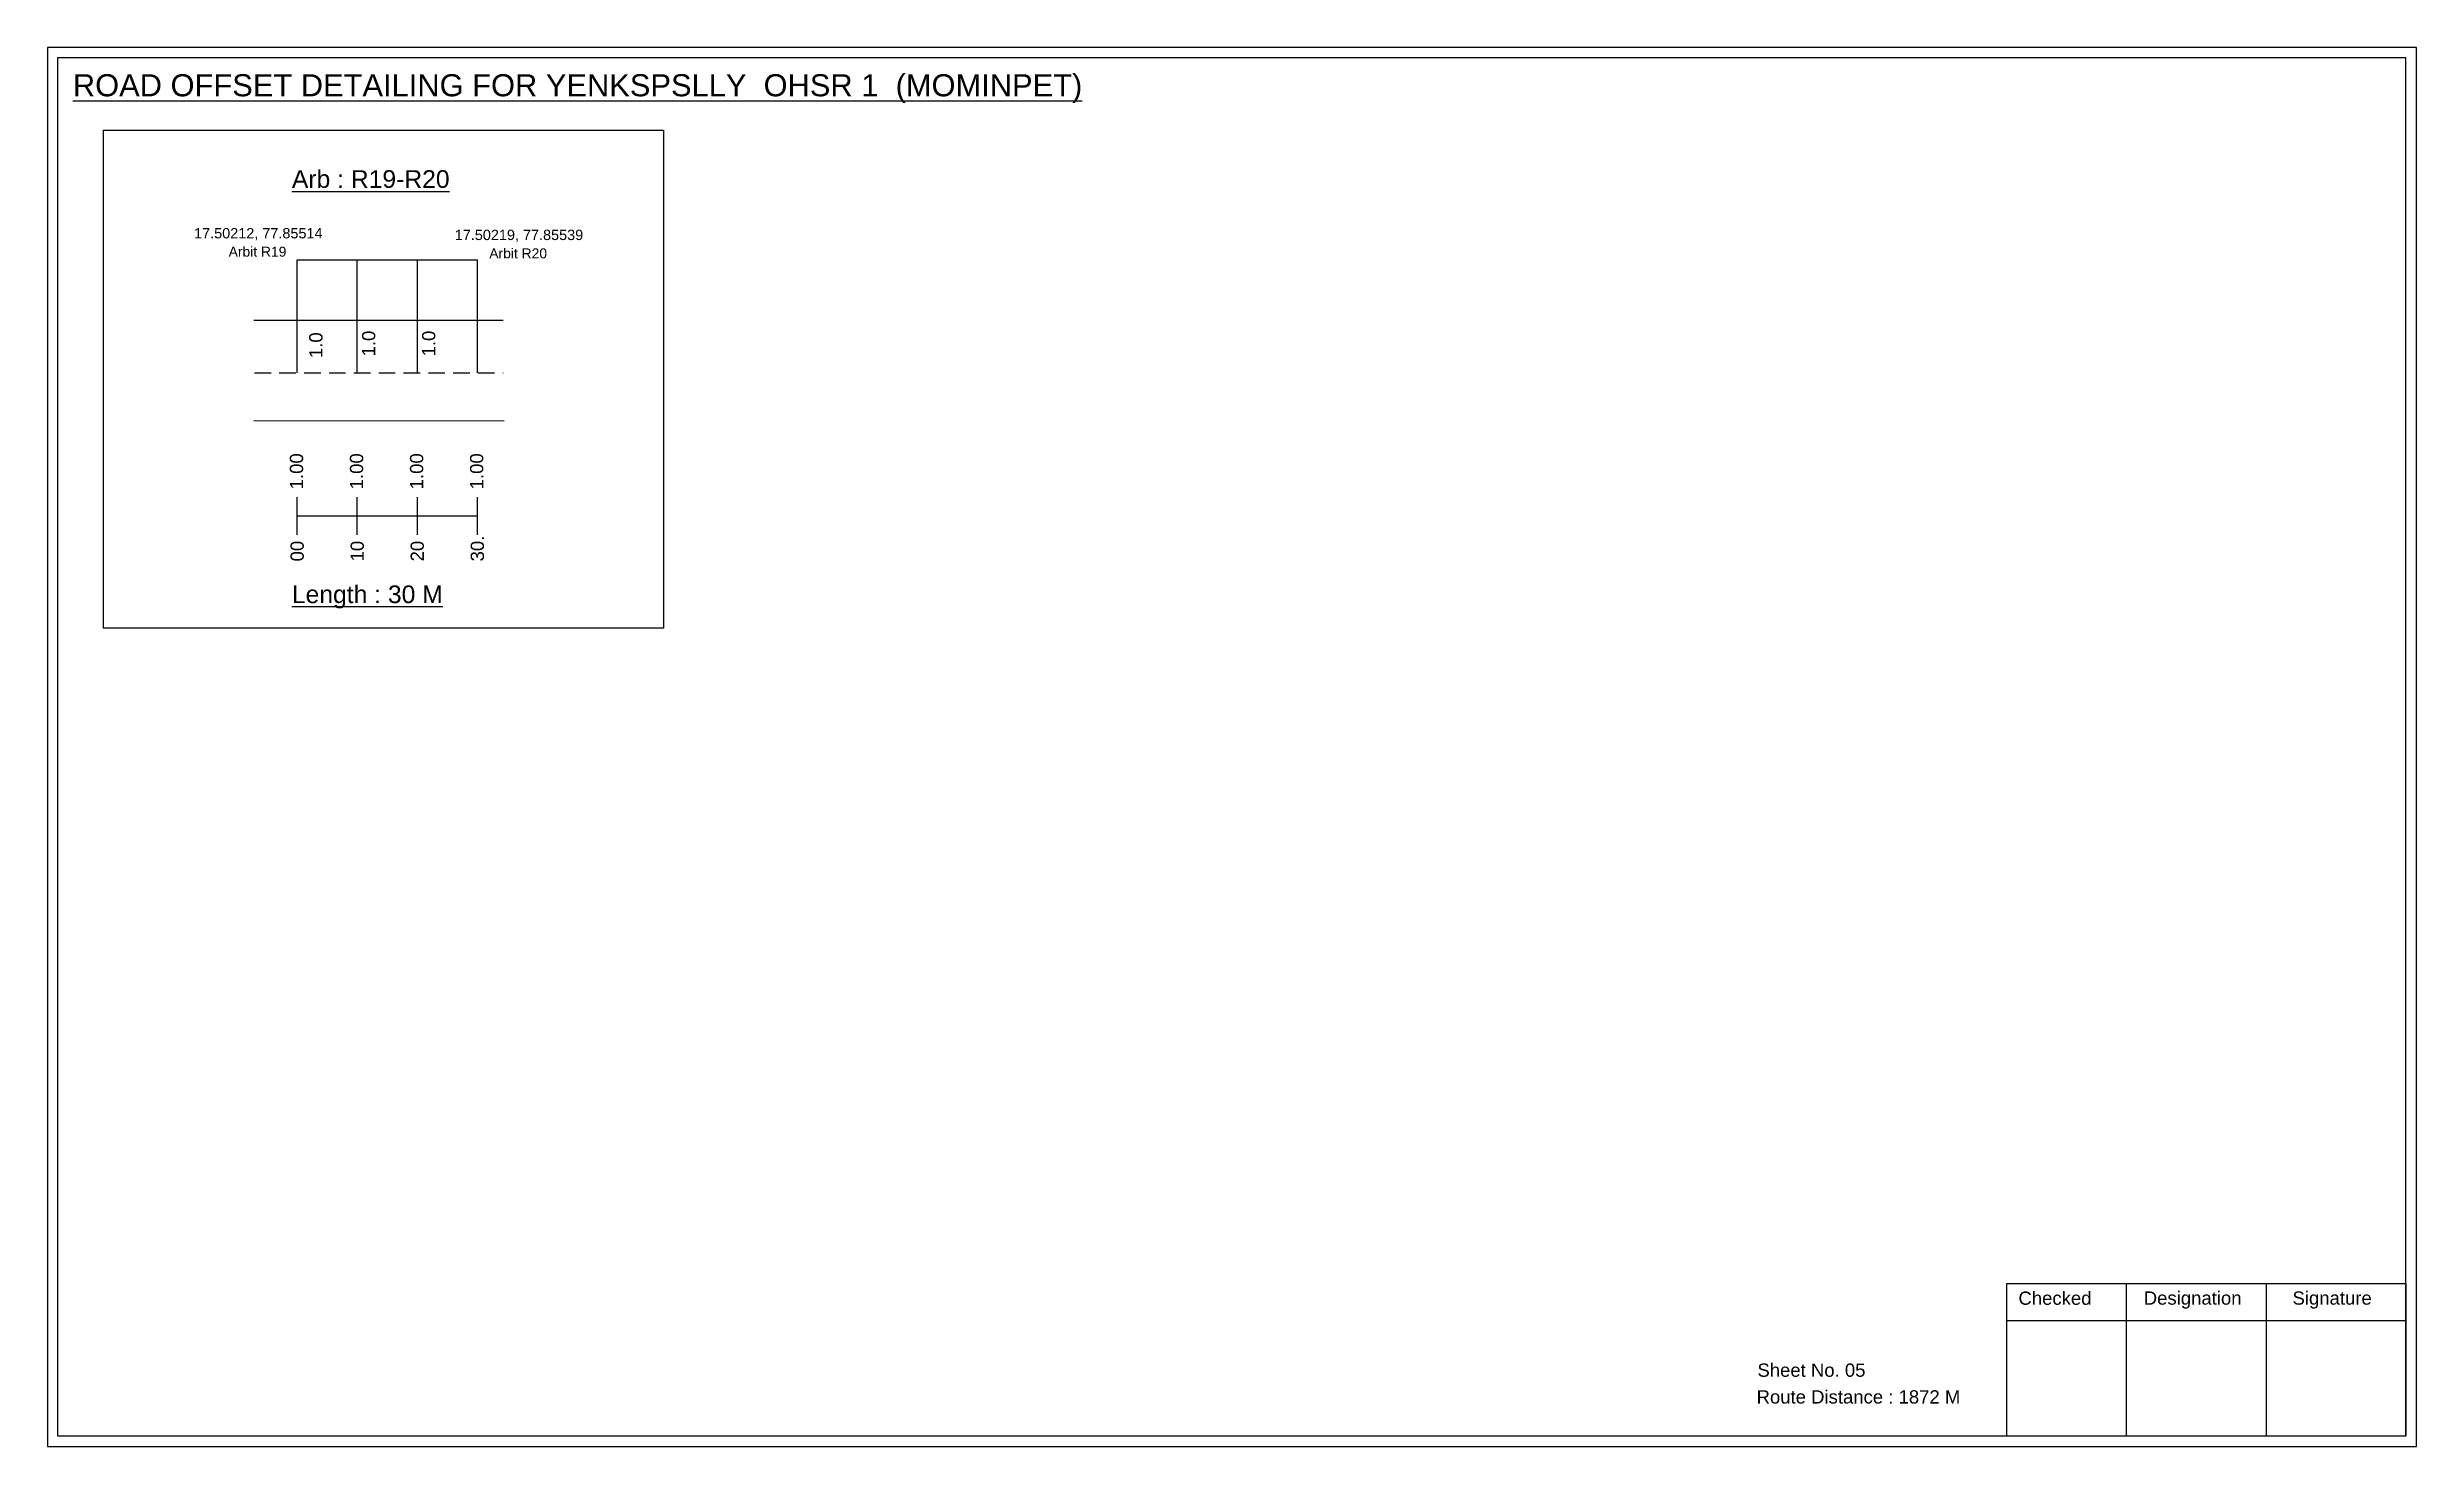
# Model space of a CAD drawing. Header units: inches. Extents: x 1316 to 4752, y 533 to 3817.
# Drawn here: x 4216 to 4752, y 1603 to 1920 of the extents above; entities that cross this region are included whole.
import ezdxf

# ---------------------------------------------------------------- set-up
doc = ezdxf.new("R2010")
doc.units = ezdxf.units.IN
doc.header["$MEASUREMENT"] = 0
doc.linetypes.add('DASHED2', pattern=[0.375, 0.25, -0.125])
doc.layers.add('PDF_Geometry', color=7, linetype='Continuous')
doc.layers.add('PDF_Text', color=5, linetype='Continuous')
doc.styles.add('PDF Arial', font='arial.ttf')
doc.styles.get("Standard").update_dxf_attribs({"font": 'arial.ttf'})

msp = doc.modelspace()

# ---------------------------------------------------------------- texts
at = {"color": 242, "true_color": 0xcd2027}
for s, height, p in [('%%UROAD OFFSET DETAILING FOR YENKSPSLLY  OHSR 1  (MOMINPET)', 5, (4221.77, 1908.89)), ('%%UArb : R19-R20', 4, (4271.36, 1888.17)), ('%%ULength : 30 M', 4, (4271.36, 1794.17))]:
    msp.add_text(s, height=height, dxfattribs=at).set_placement(p)
at = {"color": 5}
for s, height, p in [('17.50212, 77.85514', 2.34, (4249.22, 1876.73)), ('17.50219, 77.85539', 2.34, (4308.24, 1876.35)), ('Arbit R19', 2.246, (4257.04, 1872.6)), ('Arbit R20', 2.246, (4316.06, 1872.22))]:
    msp.add_text(s, height=height, dxfattribs=at).set_placement(p)
for p in [(4278.29, 1849.64), (4290.24, 1850.01), (4303.84, 1850.01)]:
    msp.add_text('1.0', height=3, rotation=90).set_placement(p)
at = {"color": 217, "true_color": 0x93278f}
for s, p in [('1.00', (4273.9, 1819.93)), ('1.00', (4287.5, 1819.93)), ('1.00', (4301.1, 1819.93)), ('1.00', (4314.7, 1819.93)), ('00', (4274.05, 1803.61)), ('10', (4287.65, 1803.61)), ('20', (4301.25, 1803.61)), ('30.', (4314.85, 1803.61))]:
    msp.add_text(s, height=3, rotation=90, dxfattribs=at).set_placement(p)
for s, p in [('Sheet No. 05', (4603.21, 1619.05)), ('Route Distance : 1872 M', (4603.02, 1613))]:
    msp.add_text(s, height=3).set_placement(p)
at = {"layer": 'PDF_Text', "color": 7, "attachment_point": 7, "style": 'PDF Arial'}
for s, insert, char_height in [('Checked', (4662.31, 1635.3), 3.001), ('Designation', (4690.69, 1634.47), 3.0006), ('Signature', (4724.37, 1634.47), 3.001)]:
    msp.add_mtext(s, dxfattribs=dict(at, insert=insert, char_height=char_height))

# ---------------------------------------------------------------- linework, layer by layer
at = {"color": 5}
msp.add_line((4272.57, 1871.87), (4313.37, 1871.87), dxfattribs=at)
for p, q in [((4272.57, 1846.33), (4272.57, 1871.87)), ((4286.17, 1846.33), (4286.17, 1871.87)), ((4299.77, 1846.33), (4299.77, 1871.87)), ((4313.37, 1846.33), (4313.37, 1871.87)), ((4262.74, 1858.22), (4319.23, 1858.22)), ((4262.74, 1835.53), (4319.45, 1835.4))]:
    msp.add_line(p, q)
at = {"linetype": 'DASHED2', "ltscale": 15}
msp.add_line((4262.89, 1846.33), (4319.23, 1846.33), dxfattribs=at)
at = {"color": 217, "true_color": 0x93278f}
for p, q in [((4272.57, 1809.63), (4272.57, 1818.19)), ((4272.57, 1813.9), (4313.37, 1813.91)), ((4286.17, 1809.63), (4286.17, 1818.19)), ((4299.77, 1809.63), (4299.77, 1818.19)), ((4313.37, 1809.63), (4313.37, 1818.19))]:
    msp.add_line(p, q, dxfattribs=at)
msp.add_lwpolyline([(4228.71, 1901.19), (4355.47, 1901.19), (4355.47, 1788.51), (4228.71, 1788.51)], close=True)
at = {"layer": 'PDF_Geometry'}
for points in [[(4216, 1919.96), (4216, 1603.25), (4752.47, 1603.25), (4752.47, 1919.96)], [(4218.32, 1917.63), (4218.32, 1605.67), (4750.05, 1605.67), (4750.05, 1917.63)]]:
    msp.add_lwpolyline(points, close=True, dxfattribs=at)
at = {"layer": 'PDF_Geometry', "color": 242, "true_color": 0xcc1f26}
msp.add_lwpolyline([(4750.05, 1605.58), (4659.71, 1605.58), (4659.71, 1640.19), (4750.05, 1640.19)], close=True, dxfattribs=at)
for points in [[(4686.69, 1640.19), (4686.69, 1605.58)], [(4718.42, 1640.19), (4718.42, 1605.58)], [(4659.71, 1631.81), (4750.05, 1631.81)]]:
    msp.add_lwpolyline(points, dxfattribs=at)

msp.set_redraw_order([(e.dxf.handle, doc.entitydb.next_handle()) for e in msp.query("TEXT MTEXT ATTDEF DIMENSION ARC_DIMENSION")])  # texts and dimensions are drawn at this point

doc.saveas('drawing.dxf')
